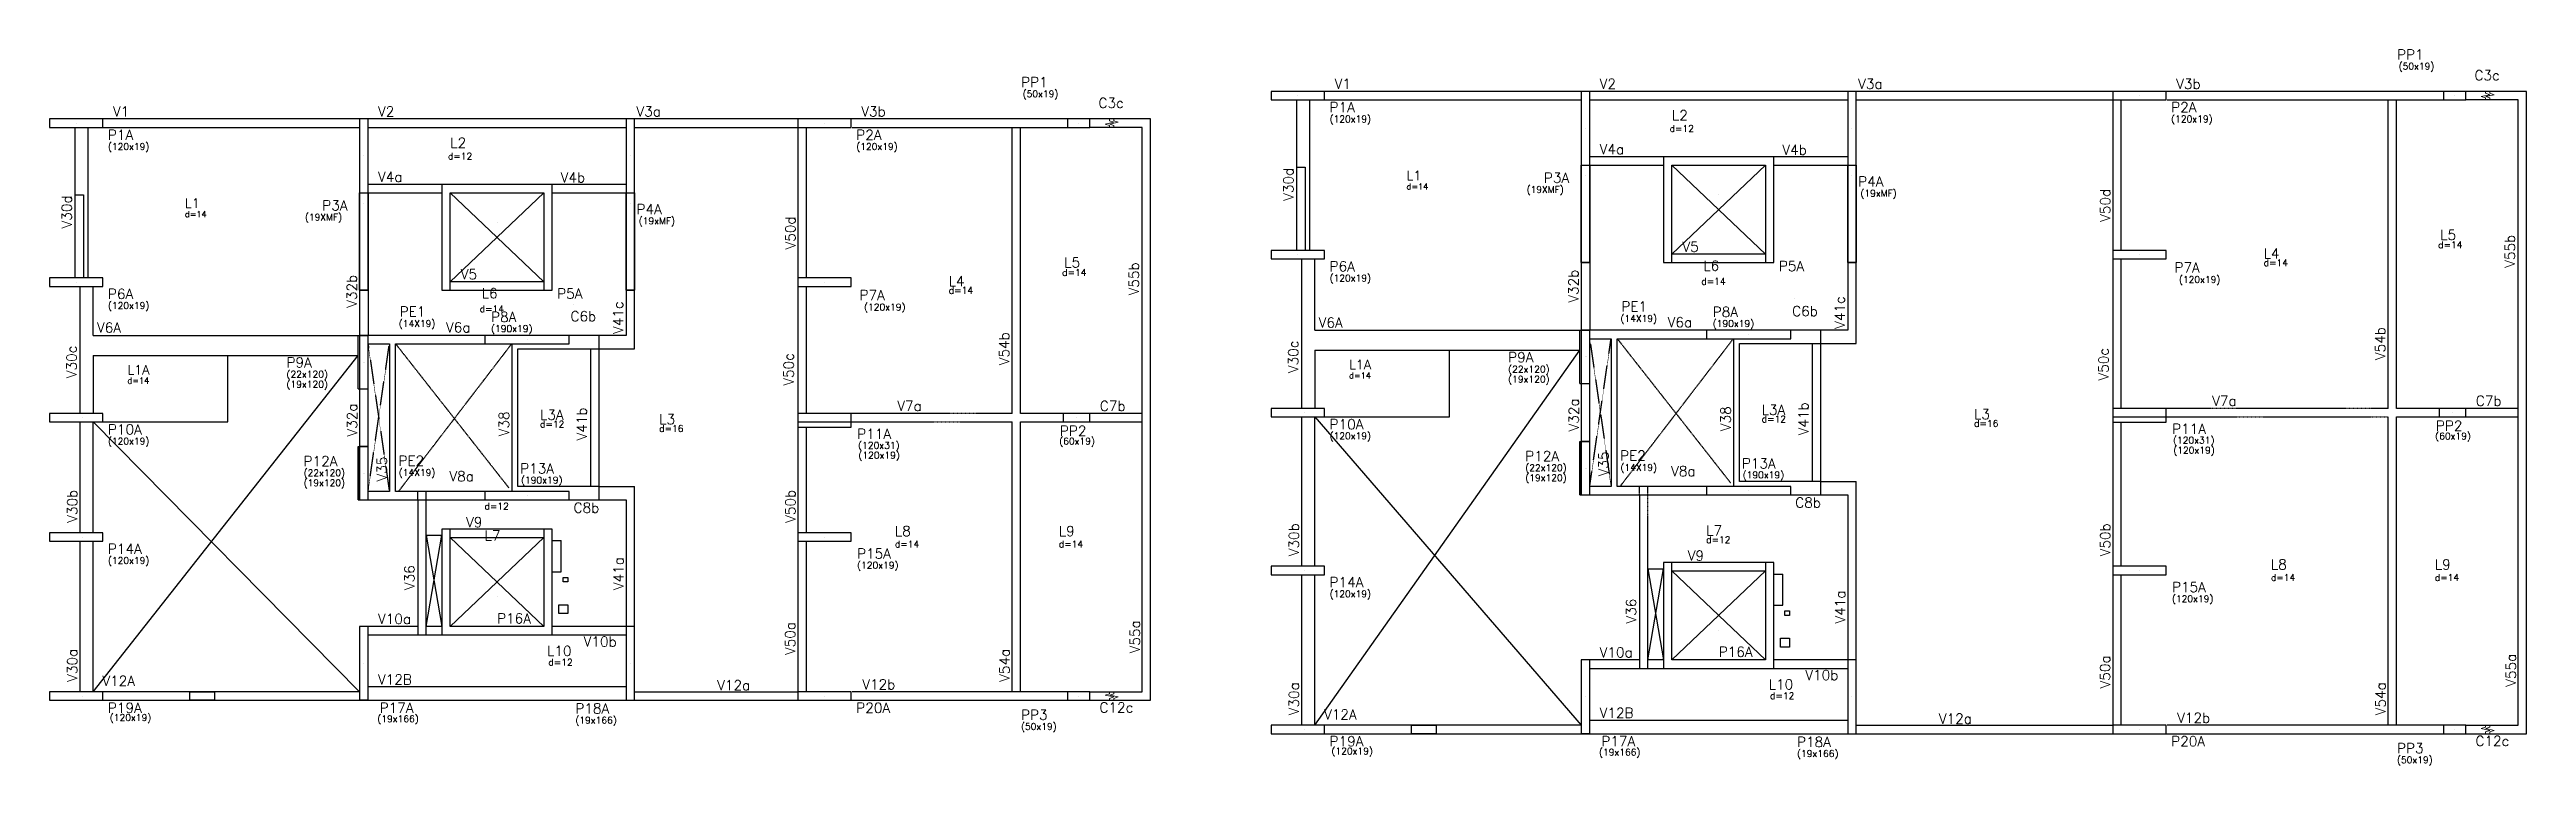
# Model space of a CAD drawing. Extents: x -40810 to 33675, y -2018 to 21213.
# Drawn here: x 15116 to 20684, y 11580 to 13189 of the extents above; entities that cross this region are included whole.
import ezdxf

# ---------------------------------------------------------------- set-up
doc = ezdxf.new("R2010")
doc.units = 0
doc.linetypes.add('ESTILO_TQS_0001', pattern=[1, 0.7, -0.3])
doc.linetypes.add('TRAZO_HUECO', pattern=[0.75, 0.5, -0.25])
doc.layers.get('0').update_dxf_attribs({"color": 1, "lineweight": 9})
for name, color, linetype in [('1', 5, 'Continuous'), ('10', 7, 'Continuous'), ('12', 3, 'Continuous'), ('13', 7, 'Continuous'), ('18', 9, 'Continuous'), ('19', 5, 'Continuous'), ('201', 7, 'ESTILO_TQS_0001'), ('241', 7, 'TRAZO_HUECO'), ('242', 3, 'Continuous'), ('3', 2, 'Continuous'), ('30', 15, 'Continuous'), ('4', 2, 'Continuous'), ('42', 7, 'Continuous'), ('8', 5, 'Continuous'), ('9', 3, 'Continuous')]:
    doc.layers.add(name, color=color, linetype=linetype)
doc.styles.get("Standard").update_dxf_attribs({"font": 'romans.shx', "width": 0.8})

msp = doc.modelspace()

# ---------------------------------------------------------------- texts
at = {"layer": '10'}
for s, height, p in [('L2', 22.5, (18763.044, 13030.364)), ('L2', 22.5, (16016.578, 12968.354)), ('L1', 21, (18166.229, 12895.344)), ('L1', 21, (15419.763, 12833.334)), ('L5', 22.5, (20490.293, 12761.38)), ('L5', 22.5, (17396.891, 12699.37)), ('L6', 22.5, (18833.697, 12692.132)), ('L4', 22.5, (20093.29, 12719.478)), ('L6', 22.5, (16087.231, 12630.122)), ('L4', 22.5, (17137.217, 12657.468)), ('L1A', 21, (15290.788, 12459.067)), ('L1A', 21, (18037.254, 12470.541)), ('L3A', 22.5, (16218.271, 12356.68)), ('L3', 22.5, (16486.223, 12346.824)), ('L3A', 22.5, (18964.737, 12368.154)), ('L3', 22.5, (19442.296, 12358.298)), ('L7', 22.5, (16093.53, 12085.466)), ('L8', 22.5, (17016.206, 12095.622)), ('L9', 22.5, (17384.689, 12095.622)), ('L7', 22.5, (18839.996, 12096.94)), ('L8', 22.5, (20109.608, 12020.463)), ('L9', 22.5, (20478.091, 12020.463)), ('L10', 22.5, (16234.255, 11826.081)), ('L10', 22.5, (18980.721, 11750.922))]:
    msp.add_text(s, height=height, dxfattribs=at).set_placement(p)
at = {"layer": '12'}
for s, p in [('(50x19)', (20396.723, 13144.214)), ('(50x19)', (17303.32, 13082.205)), ('(120x19)', (17993.373, 13025.59)), ('(120x19)', (19885.373, 13025.59)), ('(120x19)', (15246.907, 12963.581)), ('(120x19)', (16929.3, 12963.581)), ('(19XMF)', (18436.315, 12867.105)), ('(19xMF)', (19186.744, 12858.525)), ('(19XMF)', (15689.849, 12805.095)), ('(19xMF)', (16440.278, 12796.516)), ('(120x19)', (17993.373, 12668.09)), ('(120x19)', (19902.878, 12664.929)), ('(120x19)', (15246.907, 12606.081)), ('(120x19)', (16946.804, 12602.919)), ('(190x19)', (16108.215, 12554.333)), ('(190x19)', (18854.681, 12565.807)), ('(22x120)', (18394.788, 12463.184)), ('(22x120)', (15648.322, 12451.71)), ('(19x120)', (15648.322, 12429.21)), ('(19x120)', (18394.788, 12440.684)), ('(120x19)', (15246.907, 12301.616)), ('(120x31)', (16933.464, 12292.028)), ('(60x19)', (17385.522, 12301.457)), ('(120x19)', (17993.373, 12313.09)), ('(120x31)', (19889.538, 12303.502)), ('(60x19)', (20478.924, 12312.931)), ('(120x19)', (16934.122, 12269.649)), ('(22x120)', (18433.26, 12241.716)), ('(120x19)', (19890.196, 12281.123)), ('(22x120)', (15686.794, 12230.242)), ('(19x120)', (15686.794, 12207.742)), ('(190x19)', (16175.615, 12214.025)), ('(19x120)', (18433.26, 12219.216)), ('(190x19)', (18922.081, 12225.499)), ('(120x19)', (15246.907, 12033.249)), ('(120x19)', (16931.101, 12022.444)), ('(120x19)', (17993.373, 11958.09)), ('(120x19)', (19887.174, 11947.285)), ('(120x19)', (15251.17, 11680.033)), ('(19x166)', (15852.576, 11677.507)), ('(19x166)', (16297.767, 11674.216)), ('(50x19)', (17299.661, 11660.151)), ('(120x19)', (17997.636, 11604.874)), ('(19x166)', (18599.042, 11602.348)), ('(19x166)', (19044.233, 11599.057)), ('(50x19)', (20393.064, 11584.992))]:
    msp.add_text(s, height=15, dxfattribs=at).set_placement(p)
at = {"layer": '13'}
for s, height, p in [('d=12', 15, (18757.776, 13003.999)), ('d=12', 15, (16011.31, 12941.989)), ('d=14', 13.5, (18166.229, 12874.449)), ('d=14', 13.5, (15419.763, 12812.439)), ('d=14', 15, (20485.493, 12742.634)), ('d=14', 15, (20093.29, 12702.478)), ('d=14', 15, (17137.217, 12640.468)), ('d=14', 15, (17392.091, 12680.624)), ('d=14', 15, (18829.046, 12660.706)), ('d=14', 15, (16082.581, 12598.696)), ('d=14', 13.5, (15290.788, 12438.172)), ('d=14', 13.5, (18037.254, 12449.646)), ('d=12', 15, (18964.737, 12351.154)), ('d=12', 15, (16218.271, 12339.68)), ('d=16', 15, (16486.223, 12329.824)), ('d=16', 15, (19442.296, 12341.298)), ('d=12', 15, (16093.53, 12155.099)), ('d=14', 15, (17016.206, 12070.122)), ('d=14', 15, (17384.689, 12070.122)), ('d=12', 15, (18839.996, 12079.94)), ('d=14', 15, (20109.608, 11994.963)), ('d=14', 15, (20478.091, 11994.963)), ('d=12', 15, (16237.092, 11804.364)), ('d=12', 15, (18983.557, 11729.205))]:
    msp.add_text(s, height=height, dxfattribs=at).set_placement(p)
at = {"layer": '8'}
for s, p in [('C3c', (20567.091, 13120.019)), ('V1', (18004.623, 13100.84)), ('V2', (18600.623, 13100.84)), ('V3a', (19181.623, 13100.84)), ('V3b', (19896.623, 13100.84)), ('V1', (15258.157, 13038.831)), ('V2', (15854.157, 13038.831)), ('V3a', (16435.157, 13038.831)), ('V3b', (16940.55, 13038.831)), ('C3c', (17473.689, 13058.009)), ('V4a', (18600.623, 12953.84)), ('V4b', (19011.266, 12952.683)), ('V4a', (15854.157, 12891.831)), ('V4b', (16264.8, 12890.673)), ('V5', (18786.623, 12734.84)), ('V5', (16040.157, 12672.831)), ('C6b', (16286.85, 12578.488)), ('V6A', (17968.816, 12564.319)), ('V6a', (18753.511, 12564.951)), ('C6b', (19033.316, 12589.962)), ('V6A', (15222.35, 12552.845)), ('V6a', (16007.045, 12553.477)), ('V7a', (17021.55, 12376.866)), ('C7b', (17476.886, 12376.866)), ('V7a', (19977.623, 12388.34)), ('C7b', (20570.288, 12388.34)), ('V8a', (18761.123, 12230.188)), ('V8a', (16014.657, 12218.715)), ('C8b', (16293.787, 12148.093)), ('C8b', (19040.253, 12159.567)), ('V9', (16052.058, 12115.642)), ('V9', (18798.524, 12040.482)), ('V10a', (15854.157, 11897.999)), ('V10b', (16316.539, 11847.187)), ('V10a', (18600.623, 11822.84)), ('V12A', (15234.5, 11758.676)), ('V12B', (15854.157, 11761.999)), ('V12a', (16616.63, 11749.081)), ('V12b', (16942.857, 11750.999)), ('V10b', (19063.005, 11772.028)), ('C12c', (17476.015, 11699.056)), ('V12A', (17980.966, 11683.517)), ('V12B', (18600.623, 11686.84)), ('V12a', (19363.096, 11673.921)), ('V12b', (19898.93, 11675.84)), ('C12c', (20569.417, 11623.896))]:
    msp.add_text(s, height=22.5, dxfattribs=at).set_placement(p)
for s, p in [('V30d', (17911.941, 12848.976)), ('V50d', (19748.498, 12801.749)), ('V30d', (15165.475, 12786.966)), ('V50d', (16792.425, 12739.739)), ('V55b', (20658.263, 12698.599)), ('V55b', (17564.861, 12636.589)), ('V32b', (15806.386, 12608.641)), ('V32b', (18552.852, 12620.115)), ('V41c', (16405.026, 12549.872)), ('V41c', (19151.492, 12561.345)), ('V54b', (17273.032, 12479.539)), ('V30c', (17923.082, 12461.841)), ('V54b', (20366.435, 12491.013)), ('V30c', (15176.617, 12450.367)), ('V50c', (16788.564, 12433.633)), ('V50c', (19744.637, 12445.106)), ('V32a', (15807.032, 12319.241)), ('V38', (16148.604, 12319.85)), ('V41b', (16323.391, 12310.471)), ('V32a', (18553.498, 12330.715)), ('V38', (18895.07, 12331.324)), ('V41b', (19069.856, 12321.945)), ('V35', (15874.032, 12218.241)), ('V35', (18620.497, 12229.715)), ('V30b', (15178.032, 12125.374)), ('V50b', (16792.425, 12125.188)), ('V30b', (17924.498, 12050.215)), ('V50b', (19748.498, 12050.029)), ('V41a', (16406.032, 11974.074)), ('V36', (15936.032, 11974.074)), ('V36', (18682.498, 11898.915)), ('V41a', (19152.498, 11898.915)), ('V50a', (16791.887, 11828.233)), ('V55a', (17567.075, 11831.944)), ('V30a', (15178.032, 11767.874)), ('V54a', (17274.096, 11767.874)), ('V50a', (19747.96, 11753.074)), ('V55a', (20660.477, 11756.785)), ('V30a', (17924.498, 11692.715)), ('V54a', (20367.498, 11692.715))]:
    msp.add_text(s, height=22.5, rotation=90, dxfattribs=at).set_placement(p)
at = {"layer": '9'}
for s, height, p in [('PP1', 22.5, (20393.223, 13166.714)), ('PP1', 22.5, (17299.82, 13104.705)), ('P1A', 22.5, (17993.373, 13048.09)), ('P2A', 22.5, (19885.373, 13048.09)), ('P1A', 22.5, (15246.907, 12986.081)), ('P2A', 22.5, (16929.3, 12986.081)), ('P3A', 22.5, (18475.279, 12889.669)), ('P4A', 22.5, (19181.638, 12881.025)), ('P3A', 22.5, (15728.813, 12827.659)), ('P4A', 22.5, (16435.172, 12819.016)), ('P6A', 22.5, (17993.373, 12690.59)), ('P5A', 22.5, (19003.373, 12691.305)), ('P7A', 22.5, (19892.602, 12688.219)), ('P6A', 22.5, (15246.907, 12628.581)), ('P5A', 22.5, (16256.907, 12629.295)), ('P7A', 22.5, (16936.529, 12626.209)), ('PE1', 22.5, (15902.738, 12588.905)), ('P8A', 22.5, (16108.215, 12576.833)), ('(14X19)', 15, (18647.368, 12577.205)), ('PE1', 22.5, (18649.204, 12600.379)), ('P8A', 22.5, (18854.681, 12588.307)), ('(14X19)', 15, (15900.902, 12565.731)), ('P9A', 22.5, (15648.322, 12474.71)), ('P9A', 22.5, (18394.788, 12486.184)), ('P10A', 22.5, (15246.907, 12324.116)), ('P11A', 22.5, (16931.533, 12313.854)), ('PP2', 22.5, (17387.035, 12320.902)), ('P10A', 22.5, (17993.373, 12335.59)), ('P11A', 22.5, (19887.606, 12325.328)), ('PP2', 22.5, (20480.438, 12332.376)), ('P12A', 22.5, (15686.794, 12252.742)), ('PE2', 22.5, (15899.923, 12253.687)), ('P13A', 22.5, (16173.732, 12236.363)), ('P12A', 22.5, (18433.26, 12264.216)), ('(14X19)', 15, (18647.319, 12242.355)), ('PE2', 22.5, (18646.388, 12265.161)), ('P13A', 22.5, (18920.198, 12247.837)), ('(14X19)', 15, (15900.853, 12230.881)), ('P14A', 22.5, (15246.907, 12055.749)), ('P15A', 22.5, (16931.101, 12044.944)), ('P14A', 22.5, (17993.373, 11980.59)), ('P15A', 22.5, (19887.174, 11969.785)), ('P16A', 22.5, (16121.778, 11899.301)), ('P16A', 22.5, (18868.244, 11824.142)), ('P19A', 22.5, (15246.907, 11698.249)), ('P17A', 22.5, (15857.85, 11698.249)), ('P18A', 22.5, (16297.767, 11696.716)), ('P20A', 22.5, (16929.3, 11698.249)), ('PP3', 22.5, (17299.661, 11682.651)), ('P19A', 22.5, (17993.373, 11623.09)), ('P17A', 22.5, (18604.316, 11623.09)), ('P18A', 22.5, (19044.233, 11621.557)), ('P20A', 22.5, (19885.373, 11623.09)), ('PP3', 22.5, (20393.064, 11607.492))]:
    msp.add_text(s, height=height, dxfattribs=at).set_placement(p)

# ---------------------------------------------------------------- linework, layer by layer
for points in [[(20592.005, 13076.215), (20592.005, 13080.549), (20582.505, 13083.715), (20601.505, 13087.715), (20592.005, 13090.882), (20592.005, 13095.215)], [(20602.005, 13076.215), (20602.005, 13080.549), (20592.505, 13083.715), (20611.505, 13087.715), (20602.005, 13090.882), (20602.005, 13095.215)], [(17498.603, 13014.206), (17498.603, 13018.539), (17489.103, 13021.706), (17508.103, 13025.706), (17498.603, 13028.872), (17498.603, 13033.206)], [(17508.603, 13014.206), (17508.603, 13018.539), (17499.103, 13021.706), (17518.103, 13025.706), (17508.603, 13028.872), (17508.603, 13033.206)], [(17498.603, 11745.374), (17498.603, 11741.041), (17489.103, 11737.874), (17508.103, 11733.874), (17498.603, 11730.708), (17498.603, 11726.374)], [(17508.603, 11745.374), (17508.603, 11741.041), (17499.103, 11737.874), (17518.103, 11733.874), (17508.603, 11730.708), (17508.603, 11726.374)], [(20592.005, 11670.215), (20592.005, 11665.882), (20582.505, 11662.715), (20601.505, 11658.715), (20592.005, 11655.549), (20592.005, 11651.215)], [(20602.005, 11670.215), (20602.005, 11665.882), (20592.505, 11662.715), (20611.505, 11658.715), (20602.005, 11655.549), (20602.005, 11651.215)]]:
    msp.add_lwpolyline(points)
at = {"layer": '1'}
for p, q in [((19754.123, 13076.215), (19754.123, 12737.715)), ((20665.123, 13076.215), (20547.623, 13076.215)), ((16798.05, 13014.206), (16798.05, 12675.706)), ((17571.721, 13014.206), (17454.221, 13014.206)), ((17919.123, 12924.715), (17938.123, 12924.715)), ((17938.123, 12924.715), (17938.123, 12737.715)), ((15172.657, 12862.706), (15191.657, 12862.706)), ((15191.657, 12862.706), (15191.657, 12675.706)), ((18559.123, 12710.215), (18559.123, 12558.215)), ((18578.123, 12710.215), (18578.123, 12558.215)), ((15812.657, 12648.206), (15812.657, 12546.741)), ((15831.657, 12648.206), (15831.657, 12546.741)), ((15213.657, 12546.741), (15809.657, 12546.741)), ((17960.123, 12558.215), (18556.123, 12558.215)), ((15213.657, 12501.741), (15809.657, 12501.741)), ((15213.657, 12501.741), (15213.657, 12371.241)), ((15516.657, 12352.241), (15516.657, 12501.741)), ((16350.657, 12516.741), (16430.657, 12516.741)), ((17960.123, 12513.215), (18556.123, 12513.215)), ((17960.123, 12513.215), (17960.123, 12382.715)), ((18263.123, 12363.715), (18263.123, 12513.215)), ((19097.123, 12528.215), (19177.123, 12528.215)), ((17982.123, 12363.715), (18263.123, 12363.715)), ((15235.657, 12352.241), (15516.657, 12352.241)), ((16350.657, 12206.741), (16430.657, 12206.741)), ((19097.123, 12218.215), (19177.123, 12218.215)), ((15943.657, 11892.374), (15831.657, 11892.374)), ((18690.123, 11817.215), (18578.123, 11817.215)), ((17454.216, 11745.374), (17571.721, 11745.374)), ((20547.618, 11670.215), (20665.123, 11670.215))]:
    msp.add_line(p, q, dxfattribs=at)
for points in [[(18578.123, 13095.215), (17982.123, 13095.215)], [(19159.123, 13095.215), (18578.123, 13095.215)], [(19754.123, 13095.215), (19159.123, 13095.215)], [(20382.623, 13095.215), (19874.123, 13095.215)], [(20497.623, 13095.215), (20382.623, 13095.215)], [(20684.123, 13095.215), (20547.623, 13095.215)], [(20684.123, 12373.215), (20684.123, 13095.215)], [(15831.657, 13033.206), (15235.657, 13033.206)], [(16412.657, 13033.206), (15831.657, 13033.206)], [(16798.05, 13033.206), (16412.657, 13033.206)], [(17289.221, 13033.206), (16918.05, 13033.206)], [(17404.221, 13033.206), (17289.221, 13033.206)], [(17590.721, 13033.206), (17454.221, 13033.206)], [(17590.721, 12361.741), (17590.721, 13033.206)], [(17919.123, 13076.215), (17919.123, 12737.715)], [(17949.123, 12737.715), (17949.123, 13076.215)], [(17982.123, 13076.215), (18559.123, 13076.215)], [(18578.123, 13076.215), (19159.123, 13076.215)], [(19178.123, 13076.215), (19754.123, 13076.215)], [(19773.123, 12737.715), (19773.123, 13076.215)], [(19876.351, 13076.215), (20497.623, 13076.215)], [(20373.123, 12382.715), (20373.123, 13076.215)], [(20392.123, 12382.715), (20392.123, 13076.215)], [(20665.123, 11670.215), (20665.123, 13076.215)], [(15172.657, 13014.206), (15172.657, 12675.706)], [(15202.657, 12675.706), (15202.657, 13014.206)], [(15235.657, 13014.206), (15812.657, 13014.206)], [(15831.657, 13014.206), (16412.657, 13014.206)], [(16431.657, 13014.206), (16798.05, 13014.206)], [(16817.05, 12675.706), (16817.05, 13014.206)], [(16920.277, 13014.206), (17404.221, 13014.206)], [(17279.721, 12371.241), (17279.721, 13014.206)], [(17298.721, 12371.241), (17298.721, 13014.206)], [(17571.721, 11745.374), (17571.721, 13014.206)], [(18744.123, 12948.215), (18578.123, 12948.215)], [(18578.123, 12929.215), (18744.123, 12929.215)], [(19158.123, 12948.215), (18992.123, 12948.215)], [(18992.123, 12929.215), (19158.123, 12929.215)], [(15997.657, 12886.206), (15831.657, 12886.206)], [(15831.657, 12867.206), (15997.657, 12867.206)], [(16411.657, 12886.206), (16245.657, 12886.206)], [(16245.657, 12867.206), (16411.657, 12867.206)], [(17930.123, 12718.715), (17930.123, 12382.715)], [(17960.123, 12558.215), (17960.123, 12718.715)], [(18973.123, 12729.215), (18763.123, 12729.215)], [(18763.123, 12710.215), (18973.123, 12710.215)], [(19158.123, 12710.215), (19158.123, 12558.215)], [(19177.123, 12528.215), (19177.123, 12710.215)], [(19754.123, 12718.715), (19754.123, 12382.711)], [(19773.123, 12382.711), (19773.123, 12718.715)], [(15183.657, 12656.706), (15183.657, 12371.241)], [(15213.657, 12546.741), (15213.657, 12656.706)], [(16226.657, 12667.206), (16016.657, 12667.206)], [(16016.657, 12648.206), (16226.657, 12648.206)], [(16411.657, 12648.206), (16411.657, 12546.741)], [(16430.657, 12516.741), (16430.657, 12648.206)], [(16798.05, 12656.706), (16798.05, 12371.237)], [(16817.05, 12371.237), (16817.05, 12656.706)], [(15893.157, 12546.741), (15831.657, 12546.741)], [(16094.157, 12546.741), (15893.157, 12546.741)], [(16411.657, 12546.741), (16284.157, 12546.741)], [(16350.657, 12546.741), (16350.657, 12176.741)], [(18639.622, 12558.215), (18578.123, 12558.215)], [(18578.123, 12539.215), (18626.122, 12539.215)], [(18626.122, 12539.215), (18626.122, 12207.215)], [(18840.623, 12558.215), (18639.622, 12558.215)], [(18640.122, 12539.215), (18840.623, 12539.215)], [(18640.122, 12207.215), (18640.122, 12539.215)], [(18901.122, 12539.215), (18901.122, 12207.215)], [(19158.123, 12558.215), (19030.623, 12558.215)], [(19097.123, 12558.215), (19097.123, 12188.215)], [(15831.657, 12527.741), (15879.657, 12527.741)], [(15879.657, 12527.741), (15879.657, 12195.741)], [(15893.657, 12527.741), (16094.157, 12527.741)], [(15893.657, 12195.741), (15893.657, 12527.741)], [(16154.657, 12527.741), (16154.657, 12195.741)], [(16168.657, 12516.741), (16350.657, 12516.741)], [(16168.657, 12206.741), (16168.657, 12516.741)], [(16331.657, 12516.741), (16331.657, 12206.741)], [(18915.122, 12528.215), (19097.123, 12528.215)], [(18915.122, 12218.215), (18915.122, 12528.215)], [(19078.123, 12528.215), (19078.123, 12218.215)], [(15812.657, 12426.741), (15812.657, 12296.741)], [(15831.657, 12296.741), (15831.657, 12426.741)], [(18559.123, 12438.215), (18559.123, 12308.215)], [(18578.123, 12308.215), (18578.123, 12438.215)], [(17394.221, 12371.241), (17298.721, 12371.241)], [(17571.721, 12371.241), (17454.221, 12371.241)], [(17930.123, 12363.715), (17930.123, 12027.715)], [(17960.123, 12027.715), (17960.123, 12363.715)], [(20373.123, 11670.215), (20373.123, 12363.715)], [(20487.623, 12382.715), (20392.123, 12382.715)], [(20392.123, 12363.715), (20487.623, 12363.715)], [(20392.123, 11670.215), (20392.123, 12363.715)], [(20665.123, 12382.715), (20547.623, 12382.715)], [(20547.623, 12363.715), (20665.123, 12363.715)], [(20684.123, 11651.215), (20684.123, 12373.215)], [(15183.657, 12352.241), (15183.657, 12102.874)], [(15213.657, 12102.874), (15213.657, 12352.241)], [(16798.05, 12340.237), (16798.05, 12102.874)], [(16817.05, 12102.874), (16817.05, 12340.237)], [(17279.721, 11745.374), (17279.721, 12352.241)], [(17298.721, 12352.241), (17394.221, 12352.241)], [(17298.721, 11745.374), (17298.721, 12352.241)], [(17454.221, 12352.241), (17571.721, 12352.241)], [(17590.721, 11726.374), (17590.721, 12361.741)], [(19754.123, 12351.711), (19754.123, 12027.715)], [(19773.123, 12027.715), (19773.123, 12351.711)], [(15879.657, 12195.741), (15831.657, 12195.741)], [(16094.157, 12195.741), (15893.657, 12195.741)], [(16350.657, 12206.741), (16168.657, 12206.741)], [(16430.657, 11892.374), (16430.657, 12206.741)], [(18626.122, 12207.215), (18578.123, 12207.215)], [(18840.623, 12207.215), (18640.122, 12207.215)], [(19097.123, 12218.215), (18915.122, 12218.215)], [(19177.123, 11817.215), (19177.123, 12218.215)], [(15831.657, 12176.741), (15893.157, 12176.741)], [(15893.157, 12176.741), (16094.157, 12176.741)], [(15943.657, 12176.741), (15943.657, 11892.374)], [(16284.157, 12176.741), (16411.657, 12176.741)], [(16411.657, 12176.741), (16411.657, 11892.374)], [(18578.123, 12188.215), (18639.622, 12188.215)], [(18639.622, 12188.215), (18840.623, 12188.215)], [(18690.123, 12188.215), (18690.123, 11817.215)], [(19030.623, 12188.215), (19158.123, 12188.215)], [(19158.123, 12188.215), (19158.123, 11817.215)], [(15183.657, 12083.874), (15183.657, 11745.374)], [(15213.657, 11745.374), (15213.657, 12083.874)], [(16226.657, 12111.374), (16016.657, 12111.374)], [(16016.657, 12092.374), (16226.657, 12092.374)], [(16798.05, 12083.874), (16798.05, 11745.374)], [(16817.05, 11745.374), (16817.05, 12083.874)], [(18973.123, 12036.215), (18763.123, 12036.215)], [(17930.123, 12008.715), (17930.123, 11670.215)], [(17960.123, 11670.215), (17960.123, 12008.715)], [(18763.123, 12017.215), (18973.123, 12017.215)], [(19754.123, 12008.715), (19754.123, 11670.215)], [(19773.123, 11670.215), (19773.123, 12008.715)], [(15831.657, 11873.374), (15997.657, 11873.374)], [(16410.657, 11892.374), (16245.657, 11892.374)], [(16245.657, 11873.374), (16410.657, 11873.374)], [(16430.657, 11892.374), (16429.657, 11892.374)], [(19157.123, 11817.215), (18992.123, 11817.215)], [(19177.123, 11817.215), (19176.123, 11817.215)], [(15832.657, 11756.374), (15831.657, 11756.374)], [(16411.657, 11756.374), (15832.657, 11756.374)], [(18578.123, 11798.215), (18744.123, 11798.215)], [(18992.123, 11798.215), (19157.123, 11798.215)], [(15812.657, 11745.374), (15213.657, 11745.374)], [(15235.657, 11726.374), (15812.657, 11726.374)], [(15831.657, 11726.374), (15812.657, 11726.374)], [(15831.657, 11726.374), (16411.657, 11726.374)], [(16232.657, 11726.374), (16411.657, 11726.374)], [(16430.657, 11745.374), (16798.05, 11745.374)], [(16430.657, 11726.374), (16635.05, 11726.374)], [(16635.05, 11726.374), (16798.05, 11726.374)], [(16918.05, 11726.374), (17289.221, 11726.374)], [(17404.216, 11745.374), (16920.357, 11745.374)], [(17289.221, 11726.374), (17404.216, 11726.374)], [(17454.216, 11726.374), (17590.721, 11726.374)], [(18559.123, 11670.215), (17960.123, 11670.215)], [(17982.123, 11651.215), (18559.123, 11651.215)], [(18578.123, 11651.215), (18559.123, 11651.215)], [(18579.123, 11681.215), (18578.123, 11681.215)], [(18578.123, 11651.215), (19158.123, 11651.215)], [(19158.123, 11681.215), (18579.123, 11681.215)], [(18979.123, 11651.215), (19158.123, 11651.215)], [(19177.123, 11670.215), (19754.123, 11670.215)], [(19177.123, 11651.215), (19591.123, 11651.215)], [(19591.123, 11651.215), (19754.123, 11651.215)], [(19874.123, 11651.215), (20382.623, 11651.215)], [(20497.618, 11670.215), (19876.43, 11670.215)], [(20382.623, 11651.215), (20497.618, 11651.215)], [(20547.618, 11651.215), (20684.123, 11651.215)]]:
    msp.add_lwpolyline(points, dxfattribs=at)
at = {"layer": '18'}
for points in [[(15431.155, 11745.374), (15486.155, 11745.374), (15486.155, 11726.374), (15431.155, 11726.374), (15431.155, 11745.374)], [(18177.62, 11670.215), (18232.62, 11670.215), (18232.62, 11651.215), (18177.62, 11651.215), (18177.62, 11670.215)]]:
    msp.add_lwpolyline(points, dxfattribs=at)
at = {"layer": '19'}
for p, q in [((18763.123, 12729.215), (18973.123, 12929.215)), ((18763.123, 12929.215), (18973.123, 12729.215)), ((16016.657, 12667.206), (16226.657, 12867.206)), ((16016.657, 12867.206), (16226.657, 12667.206)), ((15213.657, 11745.374), (15809.657, 12501.741)), ((17960.123, 11670.215), (18556.123, 12513.215)), ((17960.123, 12363.715), (18559.123, 11670.215)), ((15213.657, 12352.241), (15812.657, 11745.374)), ((16016.657, 12092.374), (16226.657, 11892.374)), ((16016.657, 11892.374), (16226.657, 12092.374)), ((18763.123, 12017.215), (18973.123, 11817.215)), ((18763.123, 11817.215), (18973.123, 12017.215))]:
    msp.add_line(p, q, dxfattribs=at)
at = {"layer": '201'}
for p, q in [((15943.657, 12176.741), (15943.657, 12195.741)), ((18690.123, 12188.215), (18690.123, 12207.215)), ((15943.657, 11892.374), (15943.657, 11873.374)), ((18690.123, 11817.215), (18690.123, 11798.215))]:
    msp.add_line(p, q, dxfattribs=at)
for points in [[(17279.721, 12371.241), (16918.05, 12371.241)], [(20373.123, 12382.715), (19874.123, 12382.715)], [(19874.123, 12363.715), (20373.123, 12363.715)], [(16918.05, 12352.241), (17279.721, 12352.241)], [(15962.657, 11873.374), (15962.657, 12195.741)], [(18709.123, 11798.215), (18709.123, 12207.215)]]:
    msp.add_lwpolyline(points, dxfattribs=at)
at = {"layer": '201', "linetype": 'ESTILO_TQS_0001'}
for points in [[(15997.657, 11892.374), (15962.657, 11892.374)], [(18744.123, 11817.215), (18709.123, 11817.215)]]:
    msp.add_lwpolyline(points, dxfattribs=at)
at = {"layer": '241'}
for p, q in [((18578.123, 12207.215), (18626.122, 12539.215)), ((18578.123, 12539.215), (18626.122, 12207.215)), ((18640.122, 12539.215), (18894.66, 12215.436)), ((18646.622, 12207.215), (18901.122, 12539.215)), ((15831.657, 12195.741), (15879.657, 12527.741)), ((15831.657, 12527.741), (15879.657, 12195.741)), ((15893.657, 12527.741), (16148.194, 12203.963)), ((15900.157, 12195.741), (16154.657, 12527.741))]:
    msp.add_line(p, q, dxfattribs=at)
at = {"layer": '242'}
for p, q in [((17922.123, 13085.715), (17922.123, 13085.715)), ((19814.123, 13085.715), (19814.123, 13085.715)), ((20522.623, 13085.715), (20522.623, 13085.715)), ((15175.657, 13023.706), (15175.657, 13023.706)), ((16858.05, 13023.706), (16858.05, 13023.706)), ((17429.221, 13023.706), (17429.221, 13023.706)), ((18568.623, 13012.215), (18568.623, 13012.215)), ((19167.623, 13012.215), (19167.623, 13012.215)), ((15822.157, 12950.206), (15822.157, 12950.206)), ((16421.157, 12950.206), (16421.157, 12950.206)), ((18568.623, 12905.715), (18568.623, 12905.715)), ((19167.623, 12905.715), (19167.623, 12905.715)), ((15822.157, 12843.706), (15822.157, 12843.706)), ((16421.157, 12843.706), (16421.157, 12843.706)), ((18868.123, 12862.736), (18868.123, 12862.736)), ((16121.657, 12800.726), (16121.657, 12800.726)), ((17922.123, 12728.215), (17922.123, 12728.215)), ((19814.123, 12728.215), (19814.123, 12728.215)), ((15175.657, 12666.206), (15175.657, 12666.206)), ((16858.05, 12666.206), (16858.05, 12666.206)), ((16293.018, 12617.035), (16293.018, 12617.035)), ((19039.484, 12628.509), (19039.484, 12628.509)), ((16189.157, 12537.241), (16189.157, 12537.241)), ((18935.623, 12548.715), (18935.623, 12548.715)), ((15822.157, 12486.741), (15822.157, 12486.741)), ((15823.657, 12486.741), (15823.657, 12486.741)), ((18568.623, 12498.215), (18568.623, 12498.215)), ((18570.123, 12498.215), (18570.123, 12498.215)), ((17937.123, 12373.215), (17937.123, 12373.215)), ((20517.623, 12373.215), (20517.623, 12373.215)), ((15190.657, 12361.741), (15190.657, 12361.741)), ((17424.221, 12361.741), (17424.221, 12361.741)), ((15822.157, 12236.741), (15822.157, 12236.741)), ((15823.657, 12236.741), (15823.657, 12236.741)), ((18568.623, 12248.215), (18568.623, 12248.215)), ((18570.123, 12248.215), (18570.123, 12248.215)), ((18935.623, 12197.715), (18935.623, 12197.715)), ((16189.157, 12186.241), (16189.157, 12186.241)), ((15190.657, 12093.374), (15190.657, 12093.374)), ((16858.05, 12093.374), (16858.05, 12093.374)), ((17937.123, 12018.215), (17937.123, 12018.215)), ((19814.123, 12018.215), (19814.123, 12018.215)), ((16121.657, 11958.854), (16121.657, 11958.854)), ((18868.123, 11883.695), (18868.123, 11883.695)), ((15822.157, 11809.374), (15822.157, 11809.374)), ((16421.157, 11809.374), (16421.157, 11809.374)), ((15190.657, 11735.874), (15190.657, 11735.874)), ((16858.05, 11735.874), (16858.05, 11735.874)), ((17429.216, 11735.874), (17429.216, 11735.874)), ((18568.623, 11734.215), (18568.623, 11734.215)), ((19167.623, 11734.215), (19167.623, 11734.215)), ((17937.123, 11660.715), (17937.123, 11660.715)), ((19814.123, 11660.715), (19814.123, 11660.715)), ((20522.618, 11660.715), (20522.618, 11660.715))]:
    msp.add_line(p, q, dxfattribs=at)
at = {"layer": '3'}
for points in [[(17862.123, 13076.215), (17982.123, 13076.215), (17982.123, 13095.215), (17862.123, 13095.215), (17862.123, 13076.215)], [(18559.123, 12929.215), (18578.123, 12929.215), (18578.123, 13095.215), (18559.123, 13095.215), (18559.123, 12929.215)], [(19158.123, 12929.215), (19177.123, 12929.215), (19177.123, 13095.215), (19158.123, 13095.215), (19158.123, 12929.215)], [(19754.123, 13076.215), (19874.123, 13076.215), (19874.123, 13095.215), (19754.123, 13095.215), (19754.123, 13076.215)], [(15115.657, 13014.206), (15235.657, 13014.206), (15235.657, 13033.206), (15115.657, 13033.206), (15115.657, 13014.206)], [(15812.657, 12867.206), (15831.657, 12867.206), (15831.657, 13033.206), (15812.657, 13033.206), (15812.657, 12867.206)], [(16411.657, 12867.206), (16430.657, 12867.206), (16430.657, 13033.206), (16411.657, 13033.206), (16411.657, 12867.206)], [(16798.05, 13014.206), (16918.05, 13014.206), (16918.05, 13033.206), (16798.05, 13033.206), (16798.05, 13014.206)], [(18973.123, 12710.215), (18992.123, 12710.215), (18992.123, 12948.215), (18744.123, 12948.215), (18744.123, 12710.215), (18763.123, 12710.215), (18763.123, 12929.215), (18973.123, 12929.215), (18973.123, 12710.215)], [(16226.657, 12648.206), (16245.657, 12648.206), (16245.657, 12886.206), (15997.657, 12886.206), (15997.657, 12648.206), (16016.657, 12648.206), (16016.657, 12867.206), (16226.657, 12867.206), (16226.657, 12648.206)], [(17862.123, 12718.715), (17982.123, 12718.715), (17982.123, 12737.715), (17862.123, 12737.715), (17862.123, 12718.715)], [(19754.123, 12718.715), (19874.123, 12718.715), (19874.123, 12737.715), (19754.123, 12737.715), (19754.123, 12718.715)], [(15115.657, 12656.706), (15235.657, 12656.706), (15235.657, 12675.706), (15115.657, 12675.706), (15115.657, 12656.706)], [(16798.05, 12656.706), (16918.05, 12656.706), (16918.05, 12675.706), (16798.05, 12675.706), (16798.05, 12656.706)], [(15812.657, 12426.741), (15831.657, 12426.741), (15831.657, 12546.741), (15812.657, 12546.741), (15812.657, 12426.741)], [(16094.157, 12527.741), (16284.157, 12527.741), (16284.157, 12546.741), (16094.157, 12546.741), (16094.157, 12527.741)], [(18559.123, 12438.215), (18578.123, 12438.215), (18578.123, 12558.215), (18559.123, 12558.215), (18559.123, 12438.215)], [(18840.623, 12539.215), (19030.623, 12539.215), (19030.623, 12558.215), (18840.623, 12558.215), (18840.623, 12539.215)], [(15115.657, 12352.241), (15235.657, 12352.241), (15235.657, 12371.241), (15115.657, 12371.241), (15115.657, 12352.241)], [(16798.05, 12352.241), (16918.05, 12352.241), (16918.05, 12371.241), (16798.05, 12371.241), (16798.05, 12352.241)], [(17862.123, 12363.715), (17982.123, 12363.715), (17982.123, 12382.715), (17862.123, 12382.715), (17862.123, 12363.715)], [(19754.123, 12363.715), (19874.123, 12363.715), (19874.123, 12382.715), (19754.123, 12382.715), (19754.123, 12363.715)], [(18559.123, 12188.215), (18578.123, 12188.215), (18578.123, 12308.215), (18559.123, 12308.215), (18559.123, 12188.215)], [(15812.657, 12176.741), (15831.657, 12176.741), (15831.657, 12296.741), (15812.657, 12296.741), (15812.657, 12176.741)], [(16094.157, 12176.741), (16284.157, 12176.741), (16284.157, 12195.741), (16094.157, 12195.741), (16094.157, 12176.741)], [(18840.623, 12188.215), (19030.623, 12188.215), (19030.623, 12207.215), (18840.623, 12207.215), (18840.623, 12188.215)], [(15115.657, 12083.874), (15235.657, 12083.874), (15235.657, 12102.874), (15115.657, 12102.874), (15115.657, 12083.874)], [(16226.657, 12111.374), (16226.657, 11892.374), (16016.657, 11892.374), (16016.657, 12111.374), (15997.657, 12111.374), (15997.657, 11873.374), (16245.657, 11873.374), (16245.657, 12111.374), (16226.657, 12111.374)], [(16798.05, 12083.874), (16918.05, 12083.874), (16918.05, 12102.874), (16798.05, 12102.874), (16798.05, 12083.874)], [(18973.123, 12036.215), (18973.123, 11817.215), (18763.123, 11817.215), (18763.123, 12036.215), (18744.123, 12036.215), (18744.123, 11798.215), (18992.123, 11798.215), (18992.123, 12036.215), (18973.123, 12036.215)], [(17862.123, 12008.715), (17982.123, 12008.715), (17982.123, 12027.715), (17862.123, 12027.715), (17862.123, 12008.715)], [(19754.123, 12008.715), (19874.123, 12008.715), (19874.123, 12027.715), (19754.123, 12027.715), (19754.123, 12008.715)], [(15812.657, 11726.374), (15831.657, 11726.374), (15831.657, 11892.374), (15812.657, 11892.374), (15812.657, 11726.374)], [(16411.657, 11726.374), (16430.657, 11726.374), (16430.657, 11892.374), (16411.657, 11892.374), (16411.657, 11726.374)], [(18559.123, 11651.215), (18578.123, 11651.215), (18578.123, 11817.215), (18559.123, 11817.215), (18559.123, 11651.215)], [(19158.123, 11651.215), (19177.123, 11651.215), (19177.123, 11817.215), (19158.123, 11817.215), (19158.123, 11651.215)], [(15115.657, 11726.374), (15235.657, 11726.374), (15235.657, 11745.374), (15115.657, 11745.374), (15115.657, 11726.374)], [(16798.05, 11726.374), (16918.05, 11726.374), (16918.05, 11745.374), (16798.05, 11745.374), (16798.05, 11726.374)], [(17862.123, 11651.215), (17982.123, 11651.215), (17982.123, 11670.215), (17862.123, 11670.215), (17862.123, 11651.215)], [(19754.123, 11651.215), (19874.123, 11651.215), (19874.123, 11670.215), (19754.123, 11670.215), (19754.123, 11651.215)]]:
    msp.add_lwpolyline(points, dxfattribs=at)
at = {"layer": '30'}
for points in [[(18559.123, 12710.215), (18559.123, 12929.215), (18578.123, 12929.215), (18578.123, 12710.215), (18559.123, 12710.215), (18559.123, 12710.215)], [(19158.123, 12710.215), (19158.123, 12929.215), (19177.123, 12929.215), (19177.123, 12710.215), (19158.123, 12710.215), (19158.123, 12710.215)], [(15812.657, 12648.206), (15812.657, 12867.206), (15831.657, 12867.206), (15831.657, 12648.206), (15812.657, 12648.206), (15812.657, 12648.206)], [(16411.657, 12648.206), (16411.657, 12867.206), (16430.657, 12867.206), (16430.657, 12648.206), (16411.657, 12648.206), (16411.657, 12648.206)]]:
    msp.add_lwpolyline(points, dxfattribs=at)
at = {"layer": '4'}
for p, q in [((18559.123, 12929.215), (18559.123, 12710.215)), ((18578.123, 12710.215), (18578.123, 12929.215)), ((19158.123, 12929.215), (19158.123, 12710.215)), ((19177.123, 12710.215), (19177.123, 12929.215)), ((15812.657, 12867.206), (15812.657, 12648.206)), ((15831.657, 12648.206), (15831.657, 12867.206)), ((16411.657, 12867.206), (16411.657, 12648.206)), ((16430.657, 12648.206), (16430.657, 12867.206)), ((18559.123, 12710.215), (18578.123, 12710.215)), ((19158.123, 12710.215), (19177.123, 12710.215)), ((15812.657, 12648.206), (15831.657, 12648.206)), ((16411.657, 12648.206), (16430.657, 12648.206)), ((15809.657, 12426.741), (15809.657, 12546.741)), ((15809.657, 12546.741), (15831.657, 12546.741)), ((15812.657, 12546.741), (15812.657, 12426.741)), ((18556.123, 12438.215), (18556.123, 12558.215)), ((18556.123, 12558.215), (18578.123, 12558.215)), ((18559.123, 12558.215), (18559.123, 12438.215)), ((15809.657, 12426.741), (15831.657, 12426.741)), ((18556.123, 12438.215), (18578.123, 12438.215)), ((16918.05, 12371.237), (16798.05, 12371.237)), ((19874.123, 12382.711), (19754.123, 12382.711)), ((18556.123, 12188.215), (18556.123, 12308.215)), ((18556.123, 12308.215), (18578.123, 12308.215)), ((18556.123, 12308.215), (18578.123, 12308.215)), ((18559.123, 12308.215), (18559.123, 12188.215)), ((18559.123, 12188.215), (18559.123, 12308.215)), ((15809.657, 12176.741), (15809.657, 12296.741)), ((15809.657, 12296.741), (15831.657, 12296.741)), ((15809.657, 12296.741), (15831.657, 12296.741)), ((15812.657, 12296.741), (15812.657, 12176.741)), ((15812.657, 12176.741), (15812.657, 12296.741)), ((15809.657, 12176.741), (15831.657, 12176.741)), ((15809.657, 12176.741), (15831.657, 12176.741)), ((18556.123, 12188.215), (18578.123, 12188.215)), ((18556.123, 12188.215), (18578.123, 12188.215))]:
    msp.add_line(p, q, dxfattribs=at)
for points in [[(20497.623, 13076.215), (20547.623, 13076.215), (20547.623, 13095.215), (20497.623, 13095.215), (20497.623, 13076.215)], [(17404.221, 13014.206), (17454.221, 13014.206), (17454.221, 13033.206), (17404.221, 13033.206), (17404.221, 13014.206)], [(17394.221, 12352.241), (17454.221, 12352.241), (17454.221, 12371.241), (17394.221, 12371.241), (17394.221, 12352.241)], [(19754.123, 12363.715), (19754.123, 12351.711), (19874.123, 12351.711), (19874.123, 12363.715)], [(20487.623, 12363.715), (20547.623, 12363.715), (20547.623, 12382.715), (20487.623, 12382.715), (20487.623, 12363.715)], [(16798.05, 12352.241), (16798.05, 12340.237), (16918.05, 12340.237), (16918.05, 12352.241)], [(17404.216, 11726.374), (17454.216, 11726.374), (17454.216, 11745.374), (17404.216, 11745.374), (17404.216, 11726.374)], [(20497.618, 11651.215), (20547.618, 11651.215), (20547.618, 11670.215), (20497.618, 11670.215), (20497.618, 11651.215)]]:
    msp.add_lwpolyline(points, dxfattribs=at)
at = {"layer": '42'}
for p, q in [((15962.657, 11892.374), (15997.657, 12097.374)), ((15962.657, 12097.374), (15997.657, 11892.374)), ((16245.657, 12085.374), (16265.657, 12085.374)), ((16265.657, 12015.374), (16265.657, 12085.374)), ((16245.657, 12015.374), (16265.657, 12015.374)), ((18709.123, 11817.215), (18744.123, 12022.215)), ((18709.123, 12022.215), (18744.123, 11817.215)), ((18992.123, 12010.215), (19012.123, 12010.215)), ((19012.123, 11940.215), (19012.123, 12010.215)), ((18992.123, 11940.215), (19012.123, 11940.215))]:
    msp.add_line(p, q, dxfattribs=at)
for points in [[(15962.657, 12097.374), (15997.657, 12097.374), (15997.657, 11892.374), (15962.657, 11892.374), (15962.657, 12097.374)], [(16270.657, 12002.374), (16280.657, 12002.374), (16280.657, 11992.374), (16270.657, 11992.374), (16270.657, 12002.374)], [(18709.123, 12022.215), (18744.123, 12022.215), (18744.123, 11817.215), (18709.123, 11817.215), (18709.123, 12022.215)], [(16260.657, 11941.374), (16280.657, 11941.374), (16280.657, 11921.374), (16260.657, 11921.374), (16260.657, 11941.374)], [(19017.123, 11927.215), (19027.123, 11927.215), (19027.123, 11917.215), (19017.123, 11917.215), (19017.123, 11927.215)], [(19007.123, 11866.215), (19027.123, 11866.215), (19027.123, 11846.215), (19007.123, 11846.215), (19007.123, 11866.215)]]:
    msp.add_lwpolyline(points, dxfattribs=at)

msp.set_redraw_order([(e.dxf.handle, doc.entitydb.next_handle()) for e in msp.query("TEXT MTEXT ATTDEF DIMENSION ARC_DIMENSION")])  # texts and dimensions are drawn at this point

doc.saveas('drawing.dxf')
